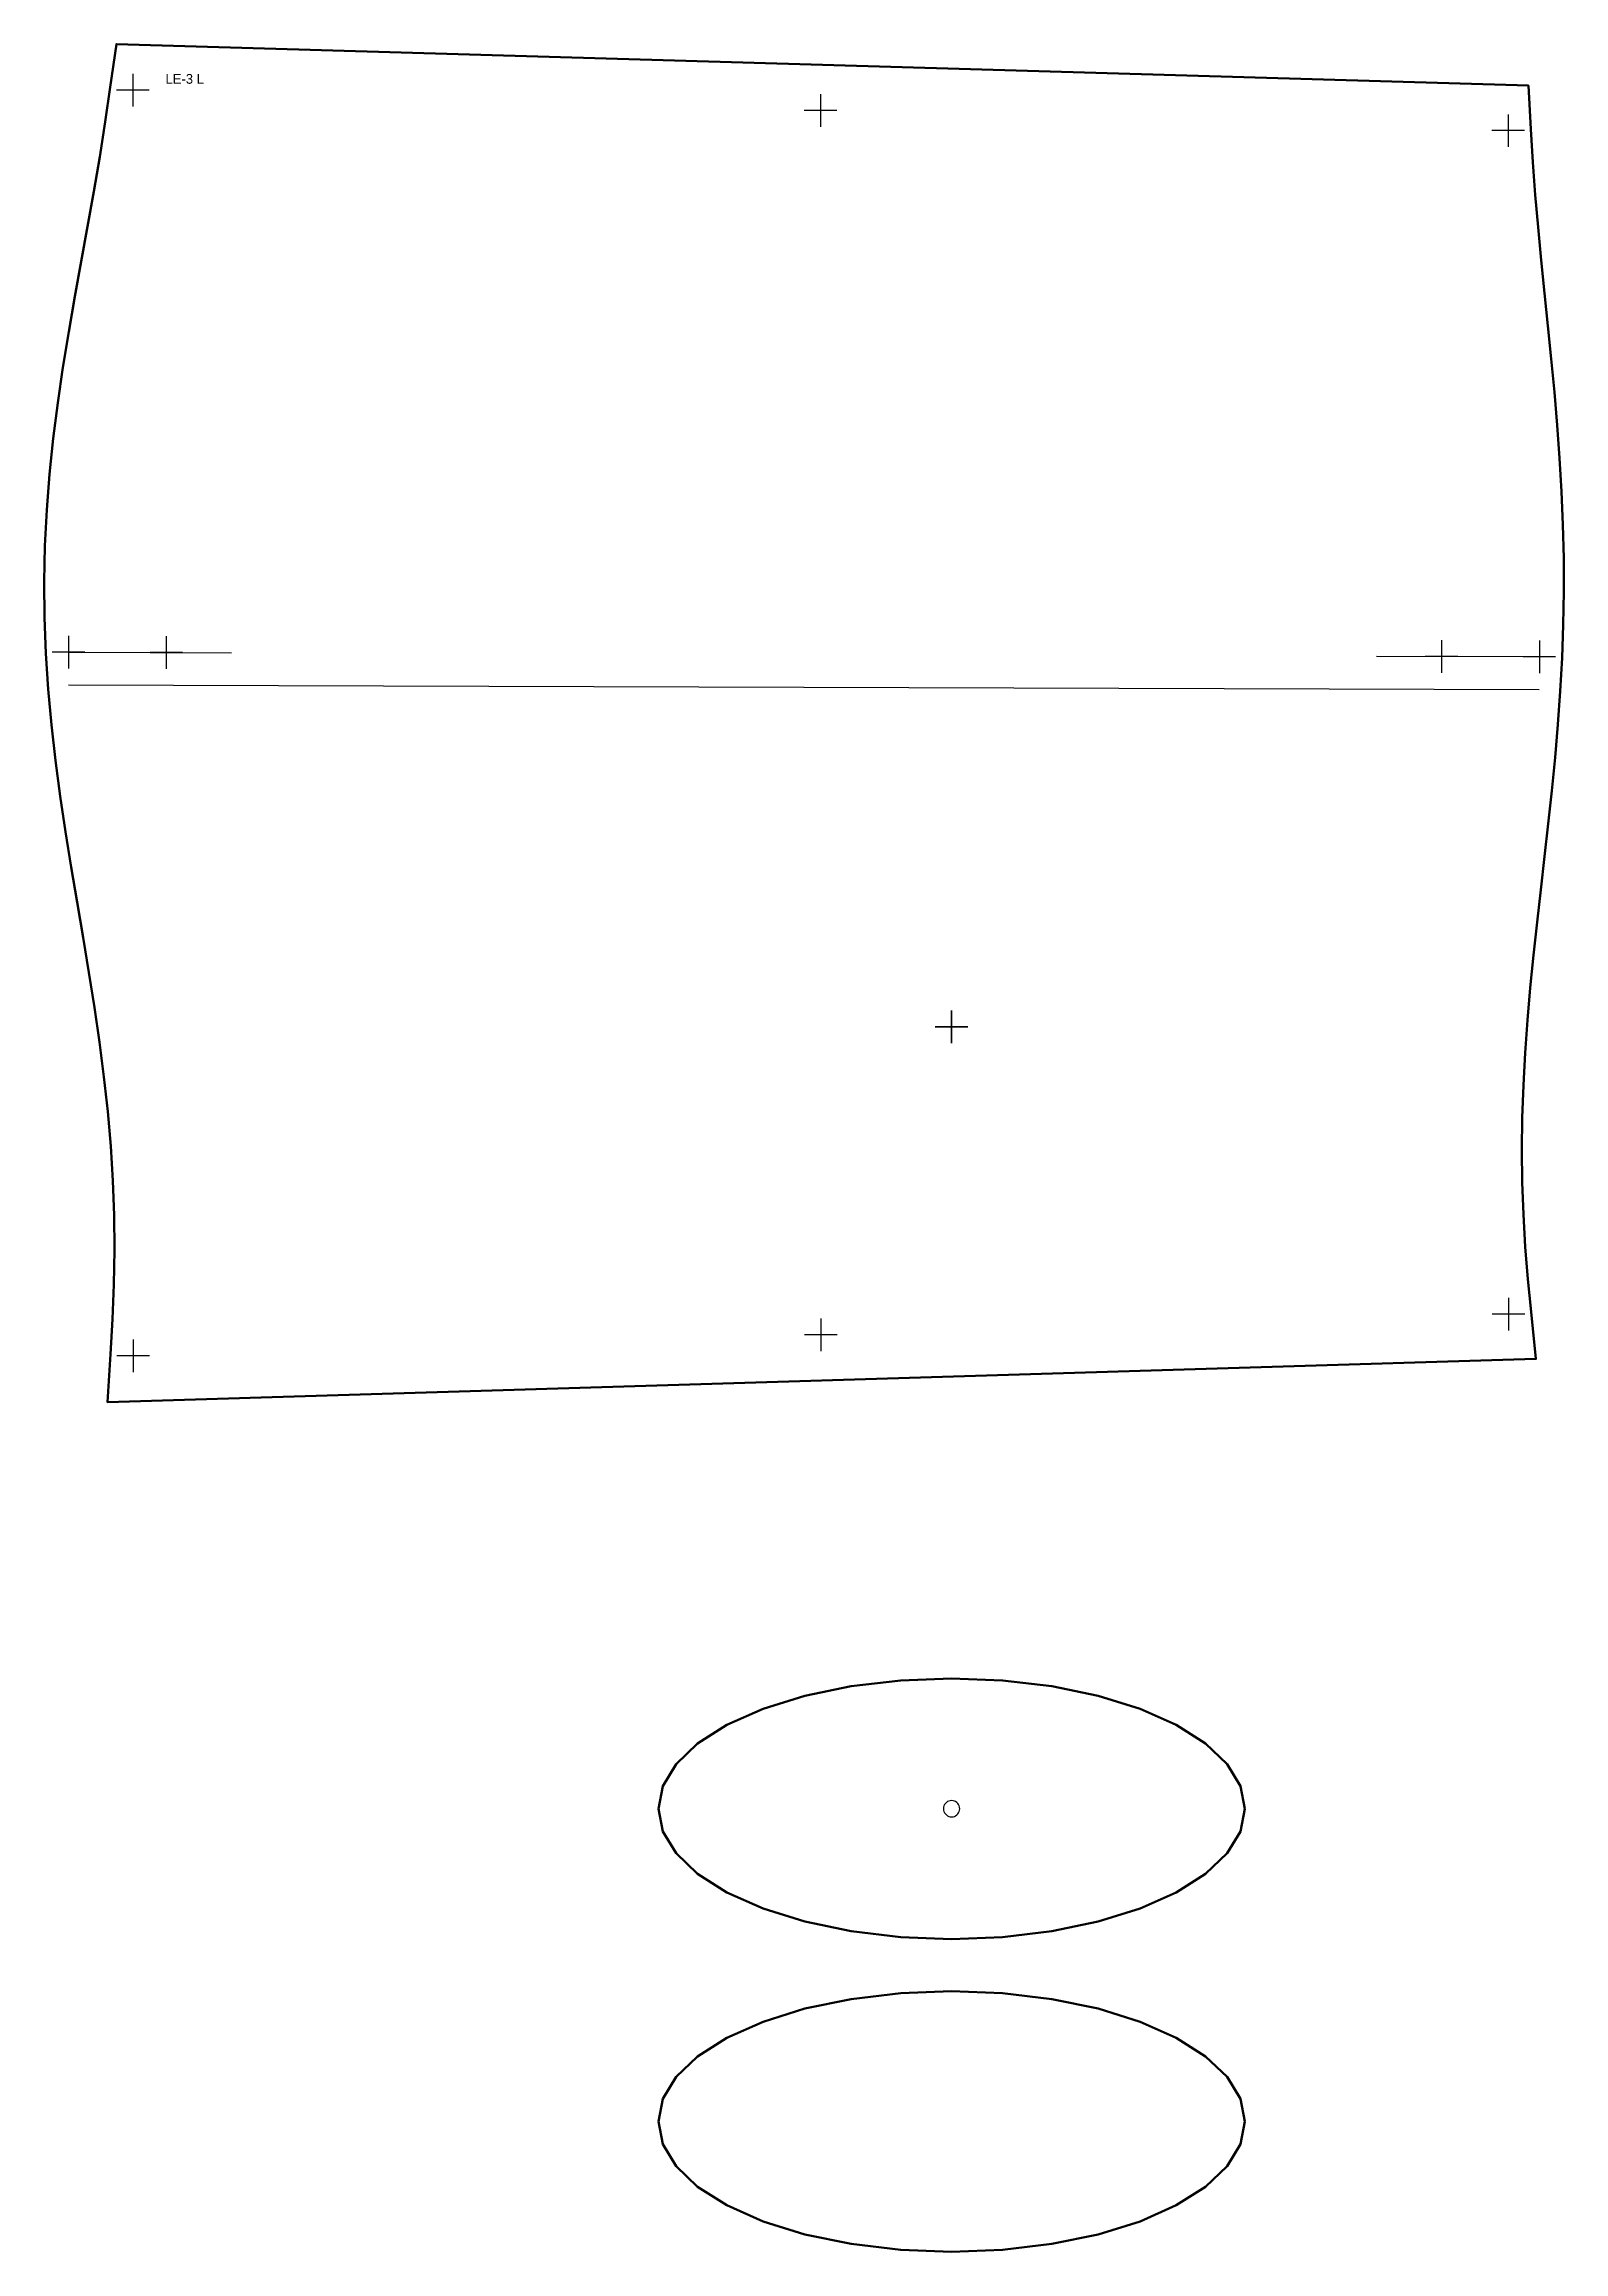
# Model space of a CAD drawing. Header units: millimetres. Extents: x -6563 to 7569, y -5370 to 3454.
# Drawn here: x 1670 to 2136, y -469 to 208 of the extents above; entities that cross this region are included whole.
import ezdxf

# ---------------------------------------------------------------- set-up
doc = ezdxf.new("R2010")
doc.units = ezdxf.units.MM
doc.layers.add('CUT', color=6, linetype='Continuous', lineweight=50)
doc.layers.add('DRILL', color=2, linetype='Continuous', lineweight=35)
doc.layers.add('PEN', color=5, linetype='Continuous')
doc.layers.add('TEXT', color=3, linetype='Continuous')

msp = doc.modelspace()

# ---------------------------------------------------------------- texts
at = {"layer": 'TEXT'}
msp.add_text('LE-3 L', height=3, dxfattribs=at).set_placement((1706.87, 196.07))

# ---------------------------------------------------------------- linework, layer by layer
at = {"layer": 'CUT'}
msp.add_lwpolyline([(1689.94, 195.06), (1688.41, 184.35), (1686.72, 173.69), (1684.89, 163.01), (1682.97, 152.28), (1681.01, 141.53), (1679.07, 130.74), (1677.18, 119.9), (1675.41, 109.03), (1673.81, 98.13), (1672.42, 87.2), (1671.28, 76.24), (1670.43, 65.26), (1669.87, 54.27), (1669.64, 43.26), (1669.73, 32.25), (1670.14, 21.25), (1670.86, 10.25), (1671.86, -0.71), (1673.11, -11.66), (1674.57, -22.58), (1676.2, -33.47), (1677.95, -44.33), (1679.75, -55.14), (1681.58, -65.95), (1683.36, -76.66), (1685.05, -87.38), (1686.61, -98.06), (1687.98, -108.72), (1689.15, -119.36), (1690.07, -129.98), (1690.74, -140.6), (1691.12, -151.21), (1691.23, -161.83), (1691.07, -172.47), (1690.64, -183.12), (1689.97, -193.87), (1689.06, -208.55), (2127.5, -195.26), (2126.05, -180.81), (2125.05, -170.83), (2124.25, -160.91), (2123.68, -151), (2123.33, -141.08), (2123.21, -131.16), (2123.32, -121.24), (2123.65, -111.3), (2124.18, -101.33), (2124.89, -91.35), (2125.76, -81.36), (2126.75, -71.34), (2127.85, -61.26), (2128.98, -51.31), (2130.15, -41.12), (2131.3, -31.02), (2132.39, -20.89), (2133.39, -10.74), (2134.27, -0.55), (2135, 9.65), (2135.55, 19.84), (2135.92, 30.06), (2136.08, 40.28), (2136.05, 50.49), (2135.81, 60.72), (2135.39, 70.92), (2134.79, 81.12), (2134.04, 91.31), (2133.17, 101.47), (2132.21, 111.64), (2131.19, 121.74), (2130.16, 131.85), (2129.14, 141.91), (2128.18, 152.02), (2127.32, 162.03), (2126.58, 172.04), (2125.99, 182.09), (2125.2, 195.51), (1691.81, 208.23), (1689.94, 195.06)], dxfattribs=at)
for points in [[(1948.16, -293.33), (1932.54, -293.94), (1917.38, -295.74), (1903.16, -298.69), (1890.31, -302.69), (1879.22, -307.62), (1870.22, -313.33), (1863.59, -319.65), (1859.53, -326.38), (1858.16, -333.33), (1859.53, -340.27), (1863.59, -347.01), (1870.22, -353.33), (1879.22, -359.04), (1890.31, -363.97), (1903.16, -367.97), (1917.38, -370.91), (1932.54, -372.72), (1948.16, -373.33), (1963.79, -372.72), (1978.95, -370.91), (1993.16, -367.97), (2006.02, -363.97), (2017.11, -359.04), (2026.11, -353.33), (2032.74, -347.01), (2036.8, -340.27), (2038.16, -333.33), (2036.8, -326.38), (2032.74, -319.65), (2026.11, -313.33), (2017.11, -307.62), (2006.02, -302.69), (1993.16, -298.69), (1978.95, -295.74), (1963.79, -293.94)], [(1948.16, -389.33), (1932.54, -389.94), (1917.38, -391.74), (1903.16, -394.69), (1890.31, -398.69), (1879.22, -403.62), (1870.22, -409.33), (1863.59, -415.65), (1859.53, -422.38), (1858.16, -429.33), (1859.53, -436.27), (1863.59, -443.01), (1870.22, -449.33), (1879.22, -455.04), (1890.31, -459.97), (1903.16, -463.97), (1917.38, -466.91), (1932.54, -468.72), (1948.16, -469.33), (1963.79, -468.72), (1978.95, -466.91), (1993.16, -463.97), (2006.02, -459.97), (2017.11, -455.04), (2026.11, -449.33), (2032.74, -443.01), (2036.8, -436.27), (2038.16, -429.33), (2036.8, -422.38), (2032.74, -415.65), (2026.11, -409.33), (2017.11, -403.62), (2006.02, -398.69), (1993.16, -394.69), (1978.95, -391.74), (1963.79, -389.94)]]:
    msp.add_lwpolyline(points, close=True, dxfattribs=at)
at = {"layer": 'DRILL'}
for p, q in [((1953.16, -93.33), (1943.16, -93.33)), ((1948.16, -88.33), (1948.16, -98.33))]:
    msp.add_line(p, q, dxfattribs=at)
at = {"layer": 'PEN'}
for p, q in [((1696.87, 199.07), (1696.87, 189.07)), ((1701.87, 194.07), (1691.87, 194.07)), ((1907.93, 192.88), (1907.93, 182.88)), ((1912.93, 187.88), (1902.93, 187.88)), ((2119, 186.68), (2119, 176.68)), ((2124, 181.68), (2114, 181.68)), ((1682.14, 21.61), (1672.14, 21.61)), ((1677.14, 26.61), (1677.14, 16.61)), ((1677.14, 21.61), (1727.13, 21.45)), ((1712.13, 21.51), (1702.13, 21.51)), ((1707.13, 26.51), (1707.13, 16.51)), ((2098.56, 25.26), (2098.56, 15.26)), ((2128.56, 25.16), (2128.56, 15.16)), ((2128.56, 20.16), (2078.56, 20.32)), ((2103.56, 20.26), (2093.56, 20.26)), ((2133.56, 20.16), (2123.56, 20.16)), ((1677.1, 11.61), (2128.53, 10.16)), ((1908.02, -182.91), (1908.02, -192.91)), ((2124.08, -181.51), (2114.08, -181.51)), ((2119.08, -176.51), (2119.08, -186.51)), ((1696.96, -189.31), (1696.96, -199.31)), ((1913.02, -187.91), (1903.02, -187.91)), ((1701.96, -194.31), (1691.96, -194.31))]:
    msp.add_line(p, q, dxfattribs=at)
msp.add_lwpolyline([(1948.16, -330.83), (1947.73, -330.87), (1947.31, -330.98), (1946.91, -331.16), (1946.56, -331.41), (1946.25, -331.72), (1946, -332.08), (1945.82, -332.47), (1945.7, -332.89), (1945.66, -333.33), (1945.7, -333.76), (1945.82, -334.18), (1946, -334.58), (1946.25, -334.93), (1946.56, -335.24), (1946.91, -335.49), (1947.31, -335.68), (1947.73, -335.79), (1948.16, -335.83), (1948.6, -335.79), (1949.02, -335.68), (1949.41, -335.49), (1949.77, -335.24), (1950.08, -334.93), (1950.33, -334.58), (1950.51, -334.18), (1950.63, -333.76), (1950.66, -333.33), (1950.63, -332.89), (1950.51, -332.47), (1950.33, -332.08), (1950.08, -331.72), (1949.77, -331.41), (1949.41, -331.16), (1949.02, -330.98), (1948.6, -330.87)], close=True, dxfattribs=at)

msp.set_redraw_order([(e.dxf.handle, doc.entitydb.next_handle()) for e in msp.query("TEXT MTEXT ATTDEF DIMENSION ARC_DIMENSION")])  # texts and dimensions are drawn at this point

doc.saveas('drawing.dxf')
